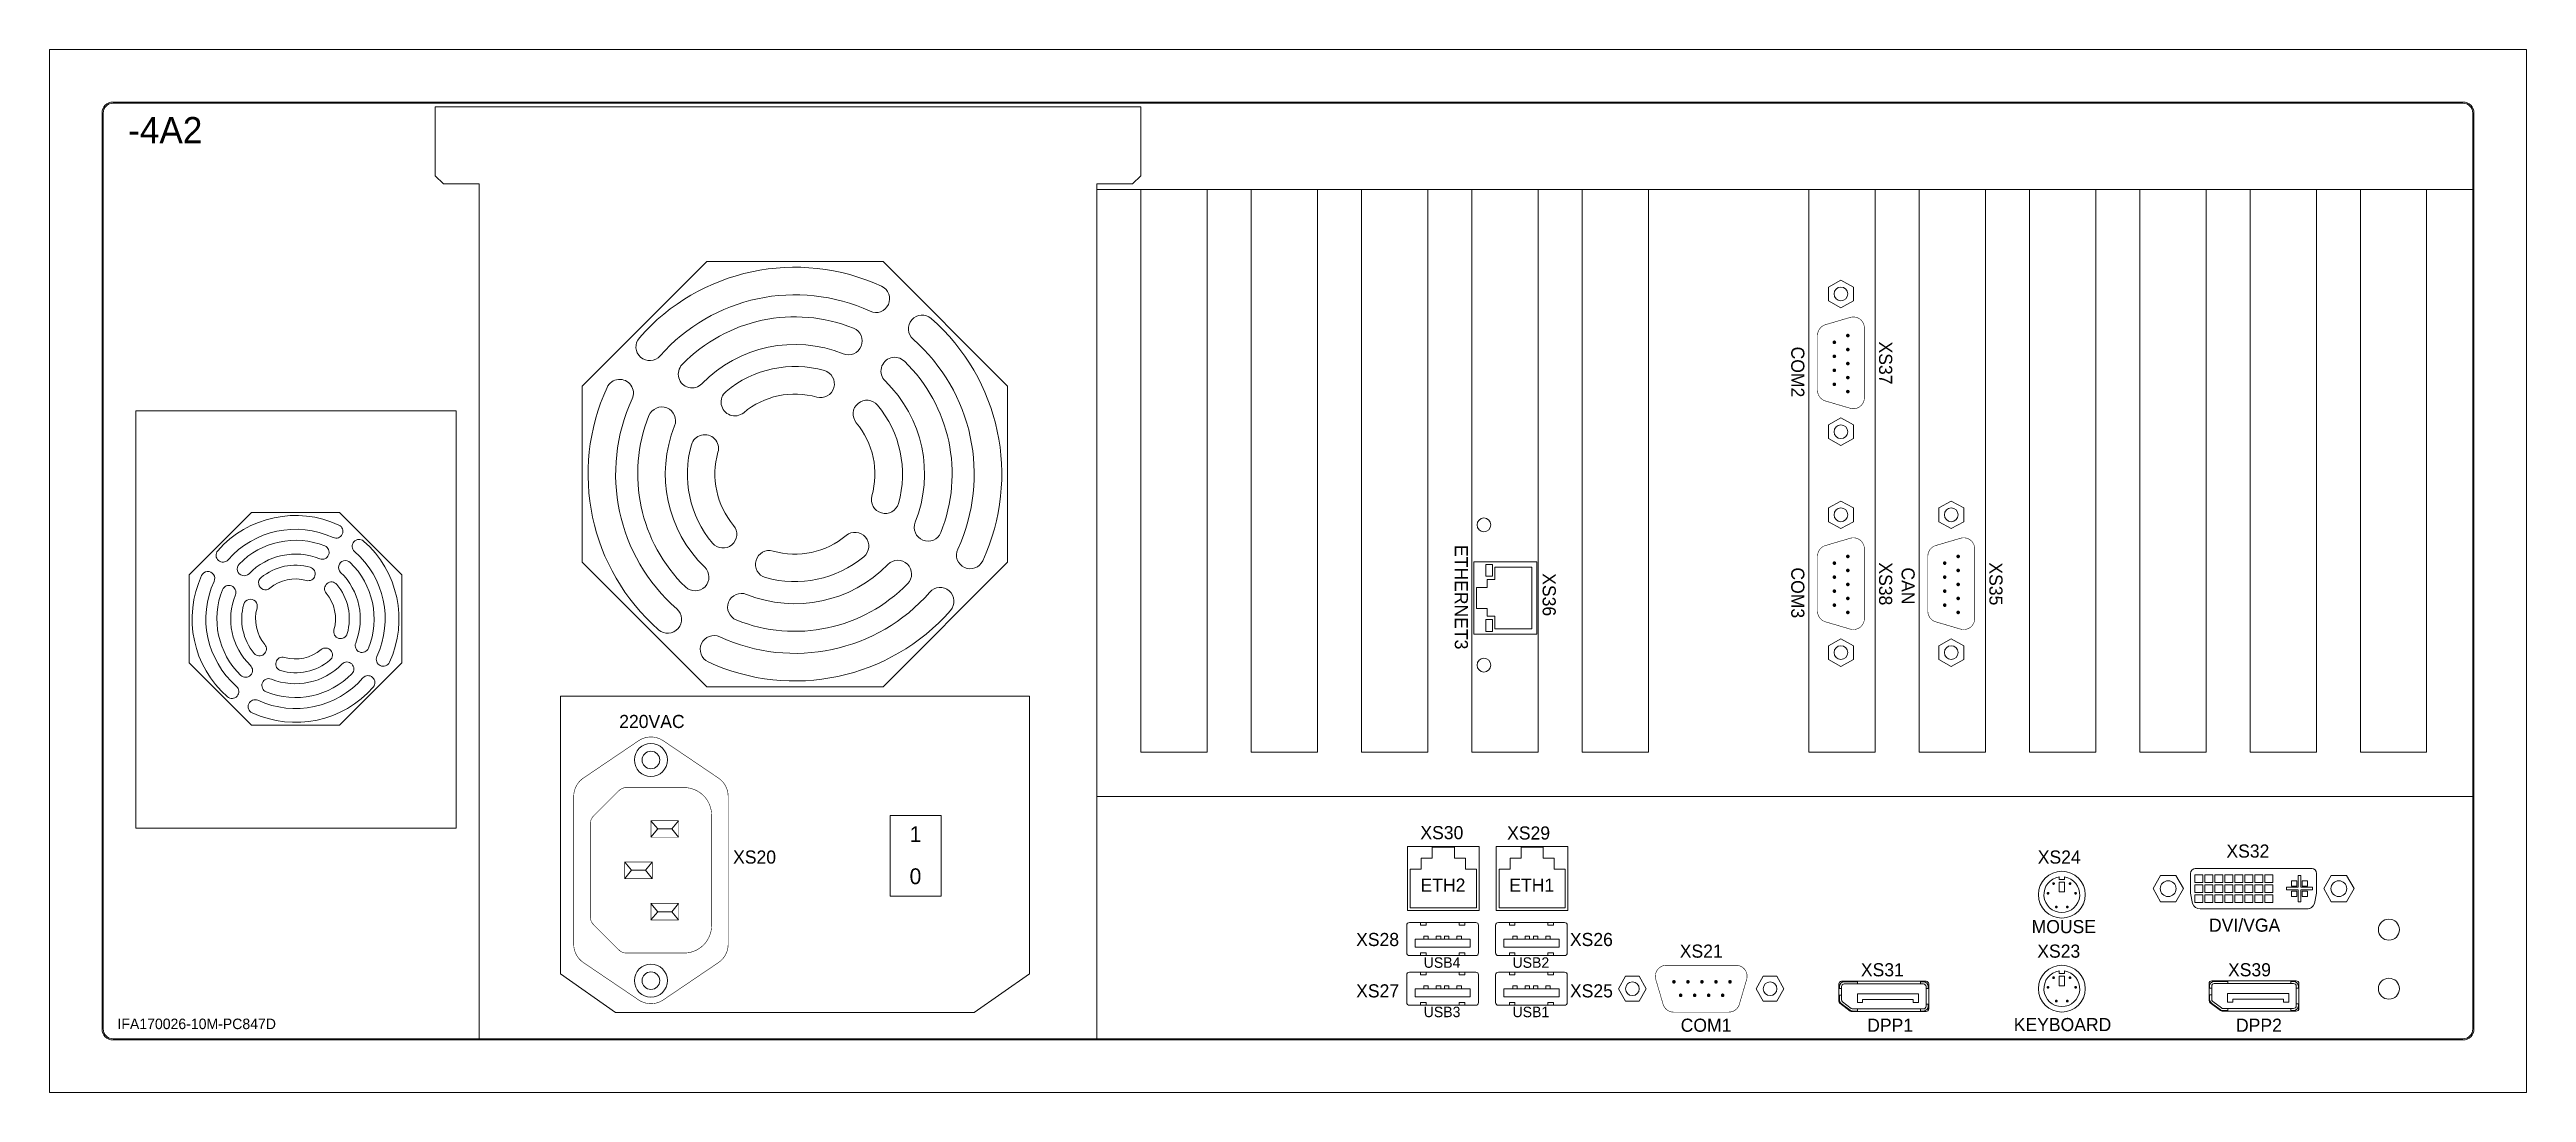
# Model space of a CAD drawing. Extents: x -2364 to 9601, y -871 to 1549.
# Drawn here: x 783.2 to 1254.9, y -659.5 to -460.9 of the extents above; entities that cross this region are included whole.
import ezdxf

# ---------------------------------------------------------------- set-up
doc = ezdxf.new("R2010")
doc.units = 0
doc.layers.get('0').update_dxf_attribs({"linetype": 'CONTINUOUS'})
doc.layers.add('NRS', color=1, linetype='CONTINUOUS')

msp = doc.modelspace()

# ---------------------------------------------------------------- texts
at = {"color": 7, "lineweight": 13}
for s, height, p in [('-4A2', 5, (798.22281, -478.75278)), ('1', 3, (947.01473, -611.77237)), ('0', 3, (947.01473, -619.79624)), ('IFA170026-10M-PC847D', 2, (796.18109, -647.40308))]:
    msp.add_text(s, height=height, dxfattribs=at).set_placement(p)
at = {"layer": 'NRS', "color": 7, "lineweight": 13}
for s, p in [('COM2', (1114.88622, -517.45876)), ('XS37', (1131.60711, -516.49784)), ('ETHERNET3', (1050.82912, -555.23392)), ('XS36', (1067.55001, -560.60303)), ('COM3', (1114.88622, -559.5028)), ('XS38', (1131.60711, -558.54188)), ('CAN', (1135.89239, -559.5028)), ('XS35', (1152.61328, -558.54188))]:
    msp.add_text(s, height=2.5, rotation=270, dxfattribs=at).set_placement(p)
for s, height, p in [('220VAC', 2.5, (891.72285, -590.0782)), ('XS30', 2.5, (1044.27371, -611.24381)), ('XS29', 2.5, (1060.78853, -611.30954)), ('XS32', 2.5, (1197.74877, -614.75274)), ('XS20', 2.5, (913.4062, -615.89412)), ('XS24', 2.5, (1161.8263, -615.89412)), ('ETH2', 2.5, (1044.29724, -621.23219)), ('ETH1', 2.5, (1061.20682, -621.23219)), ('MOUSE', 2.5, (1160.65828, -629.13303)), ('DVI/VGA', 2.5, (1194.43577, -628.85705)), ('XS28', 2.5, (1032.0346, -631.58706)), ('XS26', 2.5, (1072.7446, -631.58706)), ('XS21', 2.5, (1093.6591, -633.80446)), ('XS23', 2.5, (1161.73531, -633.80446)), ('USB4', 2, (1044.90735, -635.73135)), ('USB2', 2, (1061.81693, -635.73135)), ('XS31', 2.5, (1128.14648, -637.35389)), ('XS39', 2.5, (1198.0529, -637.35389)), ('XS27', 2.5, (1032.04426, -641.36711)), ('XS25', 2.5, (1072.75426, -641.36711)), ('USB3', 2, (1044.91122, -645.12638)), ('USB1', 2, (1061.8208, -645.12638)), ('COM1', 2.5, (1093.83224, -647.90876)), ('DPP1', 2.5, (1129.35051, -647.90876)), ('KEYBOARD', 2.5, (1157.25293, -647.78513)), ('DPP2', 2.5, (1199.57982, -647.90876))]:
    msp.add_text(s, height=height, dxfattribs=at).set_placement(p)

# ---------------------------------------------------------------- linework, layer by layer
at = {"color": 7, "lineweight": 13}
for p, q in [((1242.78082, -470.90658), (795.34936, -470.90658)), ((1242.78082, -471.11664), (795.34936, -471.11664)), ((793.24874, -473.00719), (793.24874, -647.35842)), ((793.24874, -473.00719), (793.24874, -474.1338)), ((793.4588, -473.00719), (793.4588, -647.35842)), ((856.65748, -484.92457), (856.65748, -471.82072)), ((856.65748, -471.82072), (991.04599, -471.82072)), ((991.04599, -484.92457), (991.04599, -471.82072)), ((1244.67137, -647.35842), (1244.67137, -473.00719)), ((1244.88143, -647.35842), (1244.88143, -473.00719)), ((858.23551, -486.45993), (856.65748, -484.92457)), ((989.46796, -486.45993), (991.04599, -484.92457)), ((865.0532, -486.45993), (858.23551, -486.45993)), ((865.0532, -486.45993), (865.0532, -649.24897)), ((982.65027, -487.55043), (982.65027, -486.45993)), ((982.65027, -486.45993), (989.46796, -486.45993)), ((982.65027, -487.55043), (1244.67137, -487.55043)), ((982.65027, -487.55043), (982.65027, -594.6819)), ((982.65027, -487.55043), (982.65027, -594.6819)), ((982.65027, -487.55043), (982.65027, -649.24897)), ((991.05274, -487.55043), (991.05274, -594.6819)), ((1003.65644, -487.55043), (1003.65644, -594.6819)), ((1003.65644, -487.55043), (1003.65644, -594.6819)), ((1012.05891, -487.55043), (1012.05891, -594.6819)), ((1024.66261, -487.55043), (1024.66261, -594.6819)), ((1024.66261, -487.55043), (1024.66261, -594.6819)), ((1033.06508, -487.55043), (1033.06508, -594.6819)), ((1033.06508, -487.55043), (1033.06508, -594.6819)), ((1033.06508, -487.55043), (1033.06508, -594.6819)), ((1033.06508, -487.55043), (1033.06508, -594.6819)), ((1045.66878, -487.55043), (1045.66878, -594.6819)), ((1045.66878, -487.55043), (1045.66878, -594.6819)), ((1045.66878, -487.55043), (1045.66878, -594.6819)), ((1045.66878, -487.55043), (1045.66878, -594.6819)), ((1045.66878, -487.55043), (1045.66878, -594.6819)), ((1045.66878, -487.55043), (1045.66878, -594.6819)), ((1045.66878, -487.55043), (1045.66878, -594.6819)), ((1045.66878, -487.55043), (1045.66878, -594.6819)), ((1054.07125, -487.55043), (1054.07125, -594.6819)), ((1054.07125, -487.55043), (1054.07125, -594.6819)), ((1220.62333, -487.55043), (1061.27664, -487.55043)), ((1066.67495, -487.55043), (1066.67495, -594.6819)), ((1066.67495, -487.55043), (1066.67495, -594.6819)), ((1066.67495, -487.55043), (1066.67495, -594.6819)), ((1066.67495, -487.55043), (1066.67495, -594.6819)), ((1075.07742, -487.55043), (1075.07742, -594.6819)), ((1075.07742, -487.55043), (1075.07742, -594.6819)), ((1075.07742, -487.55043), (1075.07742, -594.6819)), ((1087.68113, -487.55043), (1087.68113, -594.6819)), ((1087.68113, -487.55043), (1087.68113, -594.6819)), ((1087.68113, -487.55043), (1087.68113, -594.6819)), ((1087.68113, -487.55043), (1087.68113, -594.6819)), ((1087.68113, -487.55043), (1087.68113, -594.6819)), ((1087.68113, -487.55043), (1087.68113, -594.6819)), ((1118.24247, -487.55043), (1118.24247, -594.6819)), ((1118.24247, -487.55043), (1118.24247, -594.6819)), ((1118.24247, -487.55043), (1118.24247, -594.6819)), ((1130.84618, -487.55043), (1130.84618, -594.6819)), ((1130.84618, -487.55043), (1130.84618, -594.6819)), ((1130.84618, -487.55043), (1130.84618, -594.6819)), ((1130.84618, -487.55043), (1130.84618, -594.6819)), ((1130.84618, -487.55043), (1130.84618, -594.6819)), ((1130.84618, -487.55043), (1130.84618, -594.6819)), ((1139.24864, -487.55043), (1139.24864, -594.6819)), ((1139.24864, -487.55043), (1139.24864, -594.6819)), ((1139.24864, -487.55043), (1139.24864, -594.6819)), ((1151.85235, -487.55043), (1151.85235, -594.6819)), ((1151.85235, -487.55043), (1151.85235, -594.6819)), ((1151.85235, -487.55043), (1151.85235, -594.6819)), ((1151.85235, -487.55043), (1151.85235, -594.6819)), ((1151.85235, -487.55043), (1151.85235, -594.6819)), ((1151.85235, -487.55043), (1151.85235, -594.6819)), ((1160.25482, -487.55043), (1160.25482, -594.6819)), ((1172.85852, -487.55043), (1172.85852, -594.6819)), ((1172.85852, -487.55043), (1172.85852, -594.6819)), ((1181.26099, -487.55043), (1181.26099, -594.6819)), ((1193.86469, -487.55043), (1193.86469, -594.6819)), ((1193.86469, -487.55043), (1193.86469, -594.6819)), ((1202.26716, -487.55043), (1202.26716, -594.6819)), ((1214.87086, -487.55043), (1214.87086, -594.6819)), ((1223.27333, -487.55043), (1223.27333, -594.6819)), ((1235.87703, -487.55043), (1235.87703, -594.6819)), ((884.69147, -524.96233), (908.40854, -501.24525)), ((908.40854, -501.24525), (941.94955, -501.24525)), ((941.94955, -501.24525), (965.66663, -524.96233)), ((1121.99366, -506.12651), (1124.35425, -504.81507)), ((1121.99366, -508.74938), (1121.99366, -506.12651)), ((1124.35425, -510.06082), (1121.99366, -508.74938)), ((1124.35425, -504.81507), (1126.71484, -506.12651)), ((1126.71484, -508.74938), (1124.35425, -510.06082)), ((1126.71484, -506.12651), (1126.71484, -508.74938)), ((884.69147, -558.50334), (884.69147, -524.96233)), ((965.66663, -524.96233), (965.66663, -558.50334)), ((1121.99366, -532.35526), (1124.35425, -531.04382)), ((1121.99366, -534.97814), (1121.99366, -532.35526)), ((1124.35425, -531.04382), (1126.71484, -532.35526)), ((1126.71484, -532.35526), (1126.71484, -534.97814)), ((1124.35425, -536.28957), (1121.99366, -534.97814)), ((1126.71484, -534.97814), (1124.35425, -536.28957)), ((1121.99366, -548.17055), (1124.35425, -546.85911)), ((1124.35425, -546.85911), (1126.71484, -548.17055)), ((1142.99983, -548.17055), (1145.36042, -546.85911)), ((1145.36042, -546.85911), (1147.72101, -548.17055)), ((809.84, -560.92056), (821.69854, -549.06202)), ((821.69854, -549.06202), (838.46904, -549.06202)), ((838.46904, -549.06202), (850.32758, -560.92056)), ((1121.99366, -550.79342), (1121.99366, -548.17055)), ((1124.35425, -552.10486), (1121.99366, -550.79342)), ((1126.71484, -550.79342), (1124.35425, -552.10486)), ((1126.71484, -548.17055), (1126.71484, -550.79342)), ((1142.99983, -550.79342), (1142.99983, -548.17055)), ((1145.36042, -552.10486), (1142.99983, -550.79342)), ((1147.72101, -550.79342), (1145.36042, -552.10486)), ((1147.72101, -548.17055), (1147.72101, -550.79342)), ((809.84, -577.69106), (809.84, -560.92056)), ((850.32758, -560.92056), (850.32758, -577.69106)), ((908.40854, -582.22041), (884.69147, -558.50334)), ((965.66663, -558.50334), (941.94955, -582.22041)), ((1054.46436, -558.43527), (1054.46436, -572.18527)), ((1066.46436, -558.43527), (1054.46436, -558.43527)), ((1056.76151, -561.18527), (1056.76151, -558.93527)), ((1056.76151, -558.93527), (1058.01151, -558.93527)), ((1058.01151, -561.18527), (1056.76151, -561.18527)), ((1058.01151, -558.93527), (1058.01151, -561.18527)), ((1058.46436, -559.43527), (1058.46436, -561.81027)), ((1065.46436, -559.43527), (1058.46436, -559.43527)), ((1065.46436, -559.43527), (1065.46436, -571.18527)), ((1066.46436, -558.43527), (1066.46436, -572.18527)), ((1054.96436, -563.31027), (1054.96436, -567.31027)), ((1054.96436, -563.31027), (1056.96436, -563.31027)), ((1056.96436, -561.81027), (1058.46436, -561.81027)), ((1056.96436, -561.81027), (1056.96436, -563.31027)), ((1054.96436, -567.31027), (1056.96436, -567.31027)), ((1058.01151, -569.43527), (1056.76151, -569.43527)), ((1056.76151, -569.43527), (1056.76151, -571.68527)), ((1056.96436, -567.31027), (1056.96436, -568.81027)), ((1056.96436, -568.81027), (1058.46436, -568.81027)), ((1058.01151, -571.68527), (1058.01151, -569.43527)), ((1058.46436, -568.81027), (1058.46436, -571.18527)), ((1066.46436, -572.18527), (1054.46436, -572.18527)), ((1056.76151, -571.68527), (1058.01151, -571.68527)), ((1065.46436, -571.18527), (1058.46436, -571.18527)), ((1121.99366, -574.3993), (1124.35425, -573.08786)), ((1121.99366, -577.02218), (1121.99366, -574.3993)), ((1124.35425, -573.08786), (1126.71484, -574.3993)), ((1126.71484, -574.3993), (1126.71484, -577.02218)), ((1142.99983, -574.3993), (1145.36042, -573.08786)), ((1142.99983, -577.02218), (1142.99983, -574.3993)), ((1145.36042, -573.08786), (1147.72101, -574.3993)), ((1147.72101, -574.3993), (1147.72101, -577.02218)), ((821.69854, -589.5496), (809.84, -577.69106)), ((850.32758, -577.69106), (838.46904, -589.5496)), ((1124.35425, -578.33361), (1121.99366, -577.02218)), ((1126.71484, -577.02218), (1124.35425, -578.33361)), ((1145.36042, -578.33361), (1142.99983, -577.02218)), ((1147.72101, -577.02218), (1145.36042, -578.33361)), ((880.54093, -636.90208), (880.54093, -584.0118)), ((969.81716, -584.0118), (880.54093, -584.0118)), ((941.94955, -582.22041), (908.40854, -582.22041)), ((969.81716, -636.90208), (969.81716, -584.0118)), ((838.46904, -589.5496), (821.69854, -589.5496)), ((1003.65644, -594.6819), (991.05274, -594.6819)), ((1024.66261, -594.6819), (1012.05891, -594.6819)), ((1045.66878, -594.6819), (1033.06508, -594.6819)), ((1066.67495, -594.6819), (1054.07125, -594.6819)), ((1066.67495, -594.6819), (1054.07125, -594.6819)), ((1087.68113, -594.6819), (1075.07742, -594.6819)), ((1130.84618, -594.6819), (1118.24247, -594.6819)), ((1130.84618, -594.6819), (1118.24247, -594.6819)), ((1151.85235, -594.6819), (1139.24864, -594.6819)), ((1151.85235, -594.6819), (1139.24864, -594.6819)), ((1172.85852, -594.6819), (1160.25482, -594.6819)), ((1193.86469, -594.6819), (1181.26099, -594.6819)), ((1214.87086, -594.6819), (1202.26716, -594.6819)), ((1235.87703, -594.6819), (1223.27333, -594.6819)), ((1244.67137, -603.08437), (982.65027, -603.08437)), ((897.76055, -607.71632), (899.05727, -609.29178)), ((903.0121, -607.71632), (901.71538, -609.29178)), ((899.05727, -609.29178), (897.76055, -610.86725)), ((901.71538, -609.29178), (899.05727, -609.29178)), ((901.71538, -609.29178), (903.0121, -610.86725)), ((1041.8158, -612.6182), (1041.8158, -624.81397)), ((1041.8158, -612.6182), (1055.46981, -612.6182)), ((1046.54219, -612.73542), (1050.74342, -612.73542)), ((1046.54219, -614.83604), (1046.54219, -612.73542)), ((1050.74342, -612.73542), (1050.74342, -614.83604)), ((1055.46981, -624.81397), (1055.46981, -612.6182)), ((1058.72538, -612.6182), (1058.72538, -624.81397)), ((1058.72538, -612.6182), (1072.37939, -612.6182)), ((1063.45177, -614.83604), (1063.45177, -612.73542)), ((1063.45177, -612.73542), (1067.653, -612.73542)), ((1067.653, -612.73542), (1067.653, -614.83604)), ((1072.37939, -624.81397), (1072.37939, -612.6182)), ((892.77159, -615.59364), (894.0683, -617.1691)), ((894.0683, -617.1691), (892.77159, -618.74456)), ((896.72642, -617.1691), (894.0683, -617.1691)), ((898.02313, -615.59364), (896.72642, -617.1691)), ((896.72642, -617.1691), (898.02313, -618.74456)), ((1042.34096, -624.28881), (1042.34096, -616.93665)), ((1042.34096, -616.93665), (1044.44157, -616.93665)), ((1044.44157, -616.93665), (1044.44157, -614.83604)), ((1044.44157, -614.83604), (1046.54219, -614.83604)), ((1050.74342, -614.83604), (1052.84404, -614.83604)), ((1052.84404, -614.83604), (1052.84404, -616.93665)), ((1052.84404, -616.93665), (1054.94466, -616.93665)), ((1054.94466, -616.93665), (1054.94466, -624.28881)), ((1059.25054, -616.93665), (1061.35115, -616.93665)), ((1059.25054, -624.28881), (1059.25054, -616.93665)), ((1061.35115, -614.83604), (1063.45177, -614.83604)), ((1061.35115, -616.93665), (1061.35115, -614.83604)), ((1067.653, -614.83604), (1069.75362, -614.83604)), ((1069.75362, -614.83604), (1069.75362, -616.93665)), ((1069.75362, -616.93665), (1071.85424, -616.93665)), ((1071.85424, -616.93665), (1071.85424, -624.28881)), ((1190.9133, -621.51417), (1190.9133, -617.79417)), ((1191.9133, -616.79417), (1213.9133, -616.79417)), ((1214.9133, -621.51417), (1214.9133, -617.79417)), ((1165.88289, -618.38581), (1165.88289, -618.91038)), ((1165.88289, -618.91038), (1166.93204, -618.91038)), ((1165.88289, -621.27097), (1165.88289, -619.43496)), ((1165.88289, -619.43496), (1166.93204, -619.43496)), ((1166.93204, -621.27097), (1165.88289, -621.27097)), ((1166.93204, -618.91038), (1166.93204, -618.38581)), ((1166.93204, -619.43496), (1166.93204, -621.27097)), ((1185.21993, -618.15417), (1183.77655, -620.65417)), ((1183.77655, -620.65417), (1185.21993, -623.15417)), ((1188.10668, -618.15417), (1185.21993, -618.15417)), ((1189.55005, -620.65417), (1188.10668, -618.15417)), ((1188.10668, -623.15417), (1189.55005, -620.65417)), ((1190.9133, -621.51417), (1191.32142, -623.48851)), ((1191.7533, -619.49917), (1191.7533, -617.99917)), ((1191.7533, -617.99917), (1193.2533, -617.99917)), ((1191.7533, -619.49917), (1193.2533, -619.49917)), ((1191.7533, -621.40417), (1191.7533, -619.90417)), ((1191.7533, -619.90417), (1193.2533, -619.90417)), ((1191.7533, -621.40417), (1193.2533, -621.40417)), ((1191.7533, -621.80917), (1191.7533, -623.30917)), ((1191.7533, -621.80917), (1193.2533, -621.80917)), ((1193.2533, -619.49917), (1193.2533, -617.99917)), ((1193.2533, -621.40417), (1193.2533, -619.90417)), ((1193.2533, -621.80917), (1193.2533, -623.30917)), ((1193.6583, -619.49917), (1193.6583, -617.99917)), ((1193.6583, -617.99917), (1195.1583, -617.99917)), ((1193.6583, -619.49917), (1195.1583, -619.49917)), ((1193.6583, -619.90417), (1195.1583, -619.90417)), ((1193.6583, -621.40417), (1193.6583, -619.90417)), ((1193.6583, -621.40417), (1195.1583, -621.40417)), ((1193.6583, -621.80917), (1195.1583, -621.80917)), ((1193.6583, -621.80917), (1193.6583, -623.30917)), ((1195.1583, -619.49917), (1195.1583, -617.99917)), ((1195.1583, -621.40417), (1195.1583, -619.90417)), ((1195.1583, -621.80917), (1195.1583, -623.30917)), ((1195.5633, -619.49917), (1195.5633, -617.99917)), ((1195.5633, -617.99917), (1197.0633, -617.99917)), ((1195.5633, -619.49917), (1197.0633, -619.49917)), ((1195.5633, -619.90417), (1197.0633, -619.90417)), ((1195.5633, -621.40417), (1195.5633, -619.90417)), ((1195.5633, -621.40417), (1197.0633, -621.40417)), ((1195.5633, -621.80917), (1197.0633, -621.80917)), ((1195.5633, -621.80917), (1195.5633, -623.30917)), ((1197.0633, -619.49917), (1197.0633, -617.99917)), ((1197.0633, -621.40417), (1197.0633, -619.90417)), ((1197.0633, -621.80917), (1197.0633, -623.30917)), ((1197.4683, -619.49917), (1197.4683, -617.99917)), ((1197.4683, -617.99917), (1198.9683, -617.99917)), ((1197.4683, -619.49917), (1198.9683, -619.49917)), ((1197.4683, -619.90417), (1198.9683, -619.90417)), ((1197.4683, -621.40417), (1197.4683, -619.90417)), ((1197.4683, -621.40417), (1198.9683, -621.40417)), ((1197.4683, -621.80917), (1198.9683, -621.80917)), ((1197.4683, -621.80917), (1197.4683, -623.30917)), ((1198.9683, -619.49917), (1198.9683, -617.99917)), ((1198.9683, -621.40417), (1198.9683, -619.90417)), ((1198.9683, -621.80917), (1198.9683, -623.30917)), ((1199.3733, -619.49917), (1199.3733, -617.99917)), ((1199.3733, -617.99917), (1200.8733, -617.99917)), ((1199.3733, -619.49917), (1200.8733, -619.49917)), ((1199.3733, -619.90417), (1200.8733, -619.90417)), ((1199.3733, -621.40417), (1199.3733, -619.90417)), ((1199.3733, -621.40417), (1200.8733, -621.40417)), ((1199.3733, -621.80917), (1200.8733, -621.80917)), ((1199.3733, -621.80917), (1199.3733, -623.30917)), ((1200.8733, -619.49917), (1200.8733, -617.99917)), ((1200.8733, -621.40417), (1200.8733, -619.90417)), ((1200.8733, -621.80917), (1200.8733, -623.30917)), ((1201.2783, -619.49917), (1201.2783, -617.99917)), ((1201.2783, -617.99917), (1202.7783, -617.99917)), ((1201.2783, -619.49917), (1202.7783, -619.49917)), ((1201.2783, -619.90417), (1202.7783, -619.90417)), ((1201.2783, -621.40417), (1201.2783, -619.90417)), ((1201.2783, -621.40417), (1202.7783, -621.40417)), ((1201.2783, -621.80917), (1202.7783, -621.80917)), ((1201.2783, -621.80917), (1201.2783, -623.30917)), ((1202.7783, -619.49917), (1202.7783, -617.99917)), ((1202.7783, -621.40417), (1202.7783, -619.90417)), ((1202.7783, -621.80917), (1202.7783, -623.30917)), ((1203.1833, -619.49917), (1203.1833, -617.99917)), ((1203.1833, -617.99917), (1204.6833, -617.99917)), ((1203.1833, -619.49917), (1204.6833, -619.49917)), ((1203.1833, -619.90417), (1204.6833, -619.90417)), ((1203.1833, -621.40417), (1203.1833, -619.90417)), ((1203.1833, -621.40417), (1204.6833, -621.40417)), ((1203.1833, -621.80917), (1204.6833, -621.80917)), ((1203.1833, -621.80917), (1203.1833, -623.30917)), ((1204.6833, -619.49917), (1204.6833, -617.99917)), ((1204.6833, -621.40417), (1204.6833, -619.90417)), ((1204.6833, -621.80917), (1204.6833, -623.30917)), ((1205.0883, -619.49917), (1205.0883, -617.99917)), ((1205.0883, -617.99917), (1206.5883, -617.99917)), ((1205.0883, -619.49917), (1206.5883, -619.49917)), ((1205.0883, -619.90417), (1206.5883, -619.90417)), ((1205.0883, -621.40417), (1205.0883, -619.90417)), ((1205.0883, -621.40417), (1206.5883, -621.40417)), ((1205.0883, -621.80917), (1206.5883, -621.80917)), ((1205.0883, -621.80917), (1205.0883, -623.30917)), ((1206.5883, -619.49917), (1206.5883, -617.99917)), ((1206.5883, -621.40417), (1206.5883, -619.90417)), ((1206.5883, -621.80917), (1206.5883, -623.30917)), ((1209.1633, -620.40417), (1211.4133, -620.40417)), ((1209.1633, -620.90417), (1209.1633, -620.40417)), ((1209.1633, -620.90417), (1211.4133, -620.90417)), ((1210.1633, -620.15417), (1210.1633, -619.15417)), ((1210.1633, -619.15417), (1211.1633, -619.15417)), ((1210.1633, -620.15417), (1211.1633, -620.15417)), ((1210.1633, -621.15417), (1211.1633, -621.15417)), ((1210.1633, -621.15417), (1210.1633, -622.15417)), ((1210.1633, -622.15417), (1211.1633, -622.15417)), ((1211.1633, -620.15417), (1211.1633, -619.15417)), ((1211.1633, -621.15417), (1211.1633, -622.15417)), ((1211.4133, -620.40417), (1211.4133, -618.15417)), ((1211.4133, -618.15417), (1211.9133, -618.15417)), ((1211.4133, -623.15417), (1211.4133, -620.90417)), ((1211.9133, -620.40417), (1211.9133, -618.15417)), ((1211.9133, -620.40417), (1214.1633, -620.40417)), ((1211.9133, -620.90417), (1214.1633, -620.90417)), ((1211.9133, -623.15417), (1211.9133, -620.90417)), ((1212.1633, -620.15417), (1212.1633, -619.15417)), ((1212.1633, -619.15417), (1213.1633, -619.15417)), ((1212.1633, -620.15417), (1213.1633, -620.15417)), ((1212.1633, -621.15417), (1212.1633, -622.15417)), ((1212.1633, -621.15417), (1213.1633, -621.15417)), ((1212.1633, -622.15417), (1213.1633, -622.15417)), ((1213.1633, -620.15417), (1213.1633, -619.15417)), ((1213.1633, -621.15417), (1213.1633, -622.15417)), ((1214.1633, -620.90417), (1214.1633, -620.40417)), ((1214.9133, -621.51417), (1214.50519, -623.48851)), ((1216.27655, -620.65417), (1217.71993, -618.15417)), ((1217.71993, -623.15417), (1216.27655, -620.65417)), ((1217.71993, -618.15417), (1220.60668, -618.15417)), ((1220.60668, -618.15417), (1222.05005, -620.65417)), ((1222.05005, -620.65417), (1220.60668, -623.15417)), ((897.76055, -623.47095), (899.05727, -625.04641)), ((899.05727, -625.04641), (897.76055, -626.62188)), ((901.71538, -625.04641), (899.05727, -625.04641)), ((903.0121, -623.47095), (901.71538, -625.04641)), ((901.71538, -625.04641), (903.0121, -626.62188)), ((1041.8158, -624.81397), (1055.46981, -624.81397)), ((1042.20592, -627.10117), (1054.81063, -627.10117)), ((1054.94466, -624.28881), (1042.34096, -624.28881)), ((1044.3067, -627.62636), (1044.3067, -627.10117)), ((1045.3571, -627.62636), (1045.3571, -627.10117)), ((1051.65945, -627.10117), (1051.65945, -627.62636)), ((1052.70985, -627.10117), (1052.70985, -627.62636)), ((1058.72538, -624.81397), (1072.37939, -624.81397)), ((1059.1155, -627.10117), (1071.72021, -627.10117)), ((1071.85424, -624.28881), (1059.25054, -624.28881)), ((1061.21628, -627.62636), (1061.21628, -627.10117)), ((1062.26668, -627.62636), (1062.26668, -627.10117)), ((1068.56903, -627.10117), (1068.56903, -627.62636)), ((1069.61943, -627.10117), (1069.61943, -627.62636)), ((1185.21993, -623.15417), (1188.10668, -623.15417)), ((1191.7533, -623.30917), (1193.2533, -623.30917)), ((1192.74444, -624.51417), (1213.08216, -624.51417)), ((1193.6583, -623.30917), (1195.1583, -623.30917)), ((1195.5633, -623.30917), (1197.0633, -623.30917)), ((1197.4683, -623.30917), (1198.9683, -623.30917)), ((1199.3733, -623.30917), (1200.8733, -623.30917)), ((1201.2783, -623.30917), (1202.7783, -623.30917)), ((1203.1833, -623.30917), (1204.6833, -623.30917)), ((1205.0883, -623.30917), (1206.5883, -623.30917)), ((1211.4133, -623.15417), (1211.9133, -623.15417)), ((1220.60668, -623.15417), (1217.71993, -623.15417)), ((1041.68072, -632.87833), (1041.68072, -627.62636)), ((1053.76024, -630.25234), (1043.25631, -630.25234)), ((1043.25631, -630.25234), (1043.25631, -631.82793)), ((1043.25631, -631.82793), (1053.76024, -631.82793)), ((1044.3067, -627.62636), (1045.3571, -627.62636)), ((1045.77725, -629.72715), (1044.93694, -629.72715)), ((1044.93694, -629.72715), (1044.93694, -630.25234)), ((1045.77725, -629.72715), (1045.77725, -630.25234)), ((1048.14064, -629.72715), (1047.30032, -629.72715)), ((1047.30032, -629.72715), (1047.30032, -630.25234)), ((1048.14064, -629.72715), (1048.14064, -630.25234)), ((1048.87591, -630.25234), (1048.87591, -629.72715)), ((1049.71623, -629.72715), (1048.87591, -629.72715)), ((1049.71623, -630.25234), (1049.71623, -629.72715)), ((1051.2393, -630.25234), (1051.2393, -629.72715)), ((1052.07961, -629.72715), (1051.2393, -629.72715)), ((1051.65945, -627.62636), (1052.70985, -627.62636)), ((1052.07961, -630.25234), (1052.07961, -629.72715)), ((1053.76024, -631.82793), (1053.76024, -630.25234)), ((1055.33583, -627.62636), (1055.33583, -632.87833)), ((1058.5903, -632.87833), (1058.5903, -627.62636)), ((1060.16589, -630.25234), (1060.16589, -631.82793)), ((1070.66982, -630.25234), (1060.16589, -630.25234)), ((1060.16589, -631.82793), (1070.66982, -631.82793)), ((1061.21628, -627.62636), (1062.26668, -627.62636)), ((1062.68683, -629.72715), (1061.84652, -629.72715)), ((1061.84652, -629.72715), (1061.84652, -630.25234)), ((1062.68683, -629.72715), (1062.68683, -630.25234)), ((1065.05022, -629.72715), (1064.2099, -629.72715)), ((1064.2099, -629.72715), (1064.2099, -630.25234)), ((1065.05022, -629.72715), (1065.05022, -630.25234)), ((1065.78549, -630.25234), (1065.78549, -629.72715)), ((1066.62581, -629.72715), (1065.78549, -629.72715)), ((1066.62581, -630.25234), (1066.62581, -629.72715)), ((1068.14888, -630.25234), (1068.14888, -629.72715)), ((1068.98919, -629.72715), (1068.14888, -629.72715)), ((1068.56903, -627.62636), (1069.61943, -627.62636)), ((1068.98919, -630.25234), (1068.98919, -629.72715)), ((1070.66982, -631.82793), (1070.66982, -630.25234)), ((1072.24541, -627.62636), (1072.24541, -632.87833)), ((1054.81063, -633.40352), (1042.20592, -633.40352)), ((1042.20592, -636.5547), (1054.81063, -636.5547)), ((1044.3067, -633.40352), (1044.3067, -632.87833)), ((1045.3571, -632.87833), (1044.3067, -632.87833)), ((1044.3067, -637.0799), (1044.3067, -636.5547)), ((1045.3571, -633.40352), (1045.3571, -632.87833)), ((1045.3571, -637.0799), (1045.3571, -636.5547)), ((1052.70985, -632.87833), (1051.65945, -632.87833)), ((1051.65945, -632.87833), (1051.65945, -633.40352)), ((1051.65945, -636.5547), (1051.65945, -637.0799)), ((1052.70985, -632.87833), (1052.70985, -633.40352)), ((1052.70985, -636.5547), (1052.70985, -637.0799)), ((1071.72021, -633.40352), (1059.1155, -633.40352)), ((1059.1155, -636.5547), (1071.72021, -636.5547)), ((1061.21628, -633.40352), (1061.21628, -632.87833)), ((1062.26668, -632.87833), (1061.21628, -632.87833)), ((1061.21628, -637.0799), (1061.21628, -636.5547)), ((1062.26668, -633.40352), (1062.26668, -632.87833)), ((1062.26668, -637.0799), (1062.26668, -636.5547)), ((1068.56903, -632.87833), (1068.56903, -633.40352)), ((1069.61943, -632.87833), (1068.56903, -632.87833)), ((1068.56903, -636.5547), (1068.56903, -637.0799)), ((1069.61943, -632.87833), (1069.61943, -633.40352)), ((1069.61943, -636.5547), (1069.61943, -637.0799)), ((1165.88289, -636.29614), (1165.88289, -636.82072)), ((1166.93204, -636.82072), (1166.93204, -636.29614)), ((880.54093, -636.90208), (891.04402, -644.20749)), ((969.81716, -636.90208), (959.31407, -644.20749)), ((1041.68072, -642.33186), (1041.68072, -637.0799)), ((1053.76024, -639.70588), (1043.25631, -639.70588)), ((1043.25631, -639.70588), (1043.25631, -641.28147)), ((1043.25631, -641.28147), (1053.76024, -641.28147)), ((1044.3067, -637.0799), (1045.3571, -637.0799)), ((1045.77725, -639.18069), (1044.93694, -639.18069)), ((1044.93694, -639.18069), (1044.93694, -639.70588)), ((1045.77725, -639.18069), (1045.77725, -639.70588)), ((1048.14064, -639.18069), (1047.30032, -639.18069)), ((1047.30032, -639.18069), (1047.30032, -639.70588)), ((1048.14064, -639.18069), (1048.14064, -639.70588)), ((1048.87591, -639.70588), (1048.87591, -639.18069)), ((1049.71623, -639.18069), (1048.87591, -639.18069)), ((1049.71623, -639.70588), (1049.71623, -639.18069)), ((1051.2393, -639.70588), (1051.2393, -639.18069)), ((1052.07961, -639.18069), (1051.2393, -639.18069)), ((1051.65945, -637.0799), (1052.70985, -637.0799)), ((1052.07961, -639.70588), (1052.07961, -639.18069)), ((1053.76024, -641.28147), (1053.76024, -639.70588)), ((1055.33583, -637.0799), (1055.33583, -642.33186)), ((1058.5903, -642.33186), (1058.5903, -637.0799)), ((1070.66982, -639.70588), (1060.16589, -639.70588)), ((1060.16589, -639.70588), (1060.16589, -641.28147)), ((1060.16589, -641.28147), (1070.66982, -641.28147)), ((1061.21628, -637.0799), (1062.26668, -637.0799)), ((1062.68683, -639.18069), (1061.84652, -639.18069)), ((1061.84652, -639.18069), (1061.84652, -639.70588)), ((1062.68683, -639.18069), (1062.68683, -639.70588)), ((1064.2099, -639.18069), (1064.2099, -639.70588)), ((1065.05022, -639.18069), (1064.2099, -639.18069)), ((1065.05022, -639.18069), (1065.05022, -639.70588)), ((1065.78549, -639.70588), (1065.78549, -639.18069)), ((1066.62581, -639.18069), (1065.78549, -639.18069)), ((1066.62581, -639.70588), (1066.62581, -639.18069)), ((1068.14888, -639.70588), (1068.14888, -639.18069)), ((1068.98919, -639.18069), (1068.14888, -639.18069)), ((1068.56903, -637.0799), (1069.61943, -637.0799)), ((1068.98919, -639.70588), (1068.98919, -639.18069)), ((1070.66982, -641.28147), (1070.66982, -639.70588)), ((1072.24541, -637.0799), (1072.24541, -642.33186)), ((1082.00949, -639.70588), (1083.32092, -637.34529)), ((1083.32092, -642.06647), (1082.00949, -639.70588)), ((1083.32092, -637.34529), (1085.9438, -637.34529)), ((1085.9438, -637.34529), (1087.25524, -639.70588)), ((1087.25524, -639.70588), (1085.9438, -642.06647)), ((1108.23824, -639.70588), (1109.54968, -637.34529)), ((1109.54968, -642.06647), (1108.23824, -639.70588)), ((1109.54968, -637.34529), (1112.17255, -637.34529)), ((1112.17255, -637.34529), (1113.48399, -639.70588)), ((1113.48399, -639.70588), (1112.17255, -642.06647)), ((1165.88289, -636.82072), (1166.93204, -636.82072)), ((1165.88289, -637.34529), (1166.93204, -637.34529)), ((1165.88289, -639.18131), (1165.88289, -637.34529)), ((1166.93204, -639.18131), (1165.88289, -639.18131)), ((1166.93204, -637.34529), (1166.93204, -639.18131)), ((891.04402, -644.20749), (959.31407, -644.20749)), ((1054.81063, -642.85706), (1042.20592, -642.85706)), ((1044.3067, -642.85706), (1044.3067, -642.33186)), ((1045.3571, -642.33186), (1044.3067, -642.33186)), ((1045.3571, -642.85706), (1045.3571, -642.33186)), ((1052.70985, -642.33186), (1051.65945, -642.33186)), ((1051.65945, -642.33186), (1051.65945, -642.85706)), ((1052.70985, -642.33186), (1052.70985, -642.85706)), ((1071.72021, -642.85706), (1059.1155, -642.85706)), ((1061.21628, -642.85706), (1061.21628, -642.33186)), ((1062.26668, -642.33186), (1061.21628, -642.33186)), ((1062.26668, -642.85706), (1062.26668, -642.33186)), ((1069.61943, -642.33186), (1068.56903, -642.33186)), ((1068.56903, -642.33186), (1068.56903, -642.85706)), ((1069.61943, -642.33186), (1069.61943, -642.85706)), ((1085.9438, -642.06647), (1083.32092, -642.06647)), ((1112.17255, -642.06647), (1109.54968, -642.06647)), ((795.34936, -649.24897), (1242.78082, -649.24897)), ((795.34936, -649.45904), (1242.78082, -649.45904))]:
    msp.add_line(p, q, dxfattribs=at)
at = {"color": 7, "linetype": 'Continuous', "lineweight": 13}
for p, q in [((1123.95913, -638.79395), (1123.95913, -642.05611)), ((1123.95913, -638.79395), (1123.95913, -642.05611)), ((1124.05913, -639.67395), (1123.95913, -639.67395)), ((1124.05913, -639.67395), (1123.95913, -639.67395)), ((1123.95913, -640.95894), (1124.05913, -640.95894)), ((1123.95913, -640.95894), (1124.05913, -640.95894)), ((1124.05913, -639.29395), (1124.05913, -639.67395)), ((1124.05913, -639.29395), (1124.05913, -639.67395)), ((1124.45913, -639.67395), (1124.05913, -639.67395)), ((1124.45913, -639.67395), (1124.05913, -639.67395)), ((1124.05913, -640.95894), (1124.45913, -640.95894)), ((1124.05913, -640.95894), (1124.05913, -641.80395)), ((1124.05913, -640.95894), (1124.45913, -640.95894)), ((1124.05913, -640.95894), (1124.05913, -641.80395)), ((1140.55913, -638.29395), (1124.45913, -638.29395)), ((1140.55913, -638.29395), (1124.45913, -638.29395)), ((1124.45913, -639.29395), (1124.45913, -639.67395)), ((1124.45913, -639.29395), (1124.45913, -639.67395)), ((1124.45913, -640.95894), (1124.45913, -639.67395)), ((1124.45913, -640.95894), (1124.45913, -639.67395)), ((1124.45913, -640.95894), (1124.45913, -641.80395)), ((1124.45913, -640.95894), (1124.45913, -641.80395)), ((1127.50913, -638.39395), (1124.95913, -638.39395)), ((1127.50913, -638.39395), (1124.95913, -638.39395)), ((1127.50913, -638.79395), (1124.95913, -638.79395)), ((1127.50913, -638.79395), (1124.95913, -638.79395)), ((1127.48697, -640.67395), (1127.48697, -642.35395)), ((1139.11925, -640.67395), (1127.48697, -640.67395)), ((1127.48697, -640.67395), (1127.48697, -642.35395)), ((1139.11925, -640.67395), (1127.48697, -640.67395)), ((1127.50913, -638.29395), (1127.50913, -638.39395)), ((1127.50913, -638.29395), (1127.50913, -638.39395)), ((1127.50913, -638.39395), (1127.50913, -638.79395)), ((1127.50913, -638.39395), (1127.50913, -638.79395)), ((1127.50913, -638.79395), (1139.50913, -638.79395)), ((1127.50913, -638.79395), (1139.50913, -638.79395)), ((1139.11925, -642.35395), (1139.11925, -640.67395)), ((1139.11925, -642.35395), (1139.11925, -640.67395)), ((1139.50913, -638.29395), (1139.50913, -638.39395)), ((1139.50913, -638.29395), (1139.50913, -638.39395)), ((1140.05913, -638.39395), (1139.50913, -638.39395)), ((1139.50913, -638.39395), (1139.50913, -638.79395)), ((1140.05913, -638.39395), (1139.50913, -638.39395)), ((1139.50913, -638.39395), (1139.50913, -638.79395)), ((1140.05913, -638.79395), (1139.50913, -638.79395)), ((1140.05913, -638.79395), (1139.50913, -638.79395)), ((1140.55913, -639.67395), (1140.55913, -639.29395)), ((1140.55913, -639.67395), (1140.55913, -639.29395)), ((1140.55913, -642.67395), (1140.55913, -639.67395)), ((1140.55913, -639.67395), (1140.95913, -639.67395)), ((1140.55913, -642.67395), (1140.55913, -639.67395)), ((1140.55913, -639.67395), (1140.95913, -639.67395)), ((1140.95913, -639.67395), (1140.95913, -639.29395)), ((1140.95913, -639.67395), (1140.95913, -639.29395)), ((1140.95913, -639.67395), (1141.05913, -639.67395)), ((1140.95913, -639.67395), (1141.05913, -639.67395)), ((1141.05913, -643.55395), (1141.05913, -638.79395)), ((1141.05913, -643.55395), (1141.05913, -638.79395)), ((1194.44876, -638.71352), (1194.44876, -641.97568)), ((1194.44876, -638.71352), (1194.44876, -641.97568)), ((1194.54876, -639.59352), (1194.44876, -639.59352)), ((1194.54876, -639.59352), (1194.44876, -639.59352)), ((1194.44876, -640.87851), (1194.54876, -640.87851)), ((1194.44876, -640.87851), (1194.54876, -640.87851)), ((1194.54876, -639.21352), (1194.54876, -639.59352)), ((1194.54876, -639.21352), (1194.54876, -639.59352)), ((1194.94876, -639.59352), (1194.54876, -639.59352)), ((1194.94876, -639.59352), (1194.54876, -639.59352)), ((1194.54876, -640.87851), (1194.94876, -640.87851)), ((1194.54876, -640.87851), (1194.54876, -641.72352)), ((1194.54876, -640.87851), (1194.94876, -640.87851)), ((1194.54876, -640.87851), (1194.54876, -641.72352)), ((1211.04876, -638.21352), (1194.94876, -638.21352)), ((1211.04876, -638.21352), (1194.94876, -638.21352)), ((1194.94876, -639.21352), (1194.94876, -639.59352)), ((1194.94876, -639.21352), (1194.94876, -639.59352)), ((1194.94876, -640.87851), (1194.94876, -639.59352)), ((1194.94876, -640.87851), (1194.94876, -639.59352)), ((1194.94876, -640.87851), (1194.94876, -641.72352)), ((1194.94876, -640.87851), (1194.94876, -641.72352)), ((1197.99876, -638.31352), (1195.44876, -638.31352)), ((1197.99876, -638.31352), (1195.44876, -638.31352)), ((1197.99876, -638.71352), (1195.44876, -638.71352)), ((1197.99876, -638.71352), (1195.44876, -638.71352)), ((1197.9766, -640.59352), (1197.9766, -642.27352)), ((1209.60887, -640.59352), (1197.9766, -640.59352)), ((1197.9766, -640.59352), (1197.9766, -642.27352)), ((1209.60887, -640.59352), (1197.9766, -640.59352)), ((1197.99876, -638.21352), (1197.99876, -638.31352)), ((1197.99876, -638.21352), (1197.99876, -638.31352)), ((1197.99876, -638.31352), (1197.99876, -638.71352)), ((1197.99876, -638.31352), (1197.99876, -638.71352)), ((1197.99876, -638.71352), (1209.99876, -638.71352)), ((1197.99876, -638.71352), (1209.99876, -638.71352)), ((1209.60887, -642.27352), (1209.60887, -640.59352)), ((1209.60887, -642.27352), (1209.60887, -640.59352)), ((1209.99876, -638.21352), (1209.99876, -638.31352)), ((1209.99876, -638.21352), (1209.99876, -638.31352)), ((1210.54876, -638.31352), (1209.99876, -638.31352)), ((1209.99876, -638.31352), (1209.99876, -638.71352)), ((1210.54876, -638.31352), (1209.99876, -638.31352)), ((1209.99876, -638.31352), (1209.99876, -638.71352)), ((1210.54876, -638.71352), (1209.99876, -638.71352)), ((1210.54876, -638.71352), (1209.99876, -638.71352)), ((1211.04876, -639.59352), (1211.04876, -639.21352)), ((1211.04876, -639.59352), (1211.04876, -639.21352)), ((1211.04876, -642.59352), (1211.04876, -639.59352)), ((1211.04876, -639.59352), (1211.44876, -639.59352)), ((1211.04876, -642.59352), (1211.04876, -639.59352)), ((1211.04876, -639.59352), (1211.44876, -639.59352)), ((1211.44876, -639.59352), (1211.44876, -639.21352)), ((1211.44876, -639.59352), (1211.44876, -639.21352)), ((1211.44876, -639.59352), (1211.54876, -639.59352)), ((1211.44876, -639.59352), (1211.54876, -639.59352)), ((1211.54876, -643.47352), (1211.54876, -638.71352)), ((1211.54876, -643.47352), (1211.54876, -638.71352)), ((1124.05913, -642.35611), (1124.05913, -641.80395)), ((1124.05913, -642.35611), (1124.05913, -641.80395)), ((1124.15637, -642.45403), (1126.12496, -643.95187)), ((1124.15637, -642.45403), (1126.12496, -643.95187)), ((1124.41913, -642.52395), (1126.0858, -643.77395)), ((1124.41913, -642.52395), (1126.0858, -643.77395)), ((1124.65913, -642.20395), (1126.3258, -643.45395)), ((1124.65913, -642.20395), (1126.3258, -643.45395)), ((1126.42772, -644.05395), (1140.55913, -644.05395)), ((1126.42772, -644.05395), (1140.55913, -644.05395)), ((1126.6258, -643.55395), (1127.50913, -643.55395)), ((1126.6258, -643.55395), (1127.50913, -643.55395)), ((1126.6258, -643.95395), (1127.50913, -643.95395)), ((1126.6258, -643.95395), (1127.50913, -643.95395)), ((1127.48697, -642.35395), (1128.48697, -642.35395)), ((1127.48697, -642.35395), (1128.48697, -642.35395)), ((1127.50913, -643.95395), (1127.50913, -643.55395)), ((1127.50913, -643.55395), (1139.50913, -643.55395)), ((1127.50913, -643.95395), (1127.50913, -643.55395)), ((1127.50913, -643.55395), (1139.50913, -643.55395)), ((1127.50913, -644.05395), (1127.50913, -643.95395)), ((1127.50913, -644.05395), (1127.50913, -643.95395)), ((1128.48697, -642.35395), (1128.48697, -641.75395)), ((1128.48697, -641.75395), (1138.11925, -641.75395)), ((1128.48697, -642.35395), (1128.48697, -641.75395)), ((1128.48697, -641.75395), (1138.11925, -641.75395)), ((1138.11925, -641.75395), (1138.11925, -642.35395)), ((1138.11925, -641.75395), (1138.11925, -642.35395)), ((1138.11925, -642.35395), (1139.11925, -642.35395)), ((1138.11925, -642.35395), (1139.11925, -642.35395)), ((1139.50913, -643.95395), (1139.50913, -643.55395)), ((1139.50913, -643.55395), (1140.05913, -643.55395)), ((1139.50913, -643.95395), (1139.50913, -643.55395)), ((1139.50913, -643.55395), (1140.05913, -643.55395)), ((1139.50913, -644.05395), (1139.50913, -643.95395)), ((1139.50913, -643.95395), (1140.05913, -643.95395)), ((1139.50913, -644.05395), (1139.50913, -643.95395)), ((1139.50913, -643.95395), (1140.05913, -643.95395)), ((1140.55913, -643.05395), (1140.55913, -642.67395)), ((1140.55913, -642.67395), (1140.95913, -642.67395)), ((1140.55913, -643.05395), (1140.55913, -642.67395)), ((1140.55913, -642.67395), (1140.95913, -642.67395)), ((1140.95913, -642.67395), (1141.05913, -642.67395)), ((1140.95913, -643.05395), (1140.95913, -642.67395)), ((1140.95913, -642.67395), (1141.05913, -642.67395)), ((1140.95913, -643.05395), (1140.95913, -642.67395)), ((1140.95913, -643.05395), (1140.95913, -643.85395)), ((1140.95913, -643.05395), (1140.95913, -643.85395)), ((1194.54876, -642.27568), (1194.54876, -641.72352)), ((1194.54876, -642.27568), (1194.54876, -641.72352)), ((1194.646, -642.37359), (1196.61459, -643.87144)), ((1194.646, -642.37359), (1196.61459, -643.87144)), ((1194.90876, -642.44352), (1196.57542, -643.69352)), ((1194.90876, -642.44352), (1196.57542, -643.69352)), ((1195.14876, -642.12352), (1196.81542, -643.37352)), ((1195.14876, -642.12352), (1196.81542, -643.37352)), ((1196.91735, -643.97352), (1211.04876, -643.97352)), ((1196.91735, -643.97352), (1211.04876, -643.97352)), ((1197.11542, -643.47352), (1197.99876, -643.47352)), ((1197.11542, -643.47352), (1197.99876, -643.47352)), ((1197.11542, -643.87352), (1197.99876, -643.87352)), ((1197.11542, -643.87352), (1197.99876, -643.87352)), ((1197.9766, -642.27352), (1198.9766, -642.27352)), ((1197.9766, -642.27352), (1198.9766, -642.27352)), ((1197.99876, -643.87352), (1197.99876, -643.47352)), ((1197.99876, -643.47352), (1209.99876, -643.47352)), ((1197.99876, -643.87352), (1197.99876, -643.47352)), ((1197.99876, -643.47352), (1209.99876, -643.47352)), ((1197.99876, -643.97352), (1197.99876, -643.87352)), ((1197.99876, -643.97352), (1197.99876, -643.87352)), ((1198.9766, -642.27352), (1198.9766, -641.67352)), ((1198.9766, -641.67352), (1208.60887, -641.67352)), ((1198.9766, -642.27352), (1198.9766, -641.67352)), ((1198.9766, -641.67352), (1208.60887, -641.67352)), ((1208.60887, -641.67352), (1208.60887, -642.27352)), ((1208.60887, -641.67352), (1208.60887, -642.27352)), ((1208.60887, -642.27352), (1209.60887, -642.27352)), ((1208.60887, -642.27352), (1209.60887, -642.27352)), ((1209.99876, -643.87352), (1209.99876, -643.47352)), ((1209.99876, -643.47352), (1210.54876, -643.47352)), ((1209.99876, -643.87352), (1209.99876, -643.47352)), ((1209.99876, -643.47352), (1210.54876, -643.47352)), ((1209.99876, -643.97352), (1209.99876, -643.87352)), ((1209.99876, -643.87352), (1210.54876, -643.87352)), ((1209.99876, -643.97352), (1209.99876, -643.87352)), ((1209.99876, -643.87352), (1210.54876, -643.87352)), ((1211.04876, -642.97352), (1211.04876, -642.59352)), ((1211.04876, -642.59352), (1211.44876, -642.59352)), ((1211.04876, -642.97352), (1211.04876, -642.59352)), ((1211.04876, -642.59352), (1211.44876, -642.59352)), ((1211.44876, -642.59352), (1211.54876, -642.59352)), ((1211.44876, -642.97352), (1211.44876, -642.59352)), ((1211.44876, -642.59352), (1211.54876, -642.59352)), ((1211.44876, -642.97352), (1211.44876, -642.59352)), ((1211.44876, -642.97352), (1211.44876, -643.77352)), ((1211.44876, -642.97352), (1211.44876, -643.77352))]:
    msp.add_line(p, q, dxfattribs=at)
at = {"color": 7, "lineweight": 13}
for points in [[(783.24874, -460.90658), (1254.88143, -460.90658), (1254.88143, -659.45904), (783.24874, -659.45904)], [(799.69799, -529.66669), (860.68486, -529.66669), (860.68486, -609.1425), (799.69799, -609.1425)], [(943.31553, -606.70467), (953.03916, -606.70467), (953.03916, -622.11893), (943.31553, -622.11893)]]:
    msp.add_lwpolyline(points, close=True, dxfattribs=at)
for points, const_width in [([(1128.81314, -513.91429), (1128.81314, -527.19035, -0.500705616), (1126.12277, -529.20339), (1121.40159, -527.81481, -0.332706414), (1119.89536, -525.80177), (1119.89536, -515.30287, -0.332706414), (1121.40159, -513.28984), (1126.12277, -511.90126, -0.500705616)], 0.10492), ([(1122.92956, -516.63855, 1), (1123.27193, -516.63855, 1)], 0.34237), ([(1125.49334, -515.36039, 1), (1125.83571, -515.36039, 1)], 0.34237), ([(1125.49334, -518.02818, 1), (1125.83571, -518.02818, 1)], 0.34237), ([(1122.92956, -519.30634, 1), (1123.27193, -519.30634, 1)], 0.34237), ([(1122.92956, -521.97412, 1), (1123.27193, -521.97412, 1)], 0.34237), ([(1125.49334, -520.69596, 1), (1125.83571, -520.69596, 1)], 0.34237), ([(1125.49334, -523.36375, 1), (1125.83571, -523.36375, 1)], 0.34237), ([(1122.92956, -524.64191, 1), (1123.27193, -524.64191, 1)], 0.34237), ([(1125.49334, -526.03153, 1), (1125.83571, -526.03153, 1)], 0.34237), ([(1128.81314, -555.95833), (1128.81314, -569.23439, -0.500705616), (1126.12277, -571.24743), (1121.40159, -569.85885, -0.332706414), (1119.89536, -567.84581), (1119.89536, -557.34692, -0.332706414), (1121.40159, -555.33388), (1126.12277, -553.9453, -0.500705616)], 0.10492), ([(1149.81931, -555.95833), (1149.81931, -569.23439, -0.500705616), (1147.12894, -571.24743), (1142.40776, -569.85885, -0.332706414), (1140.90153, -567.84581), (1140.90153, -557.34692, -0.332706414), (1142.40776, -555.33388), (1147.12894, -553.9453, -0.500705616)], 0.10492), ([(1122.92956, -558.6826, 1), (1123.27193, -558.6826, 1)], 0.34237), ([(1122.92956, -561.35038, 1), (1123.27193, -561.35038, 1)], 0.34237), ([(1125.49334, -557.40444, 1), (1125.83571, -557.40444, 1)], 0.34237), ([(1125.49334, -560.07222, 1), (1125.83571, -560.07222, 1)], 0.34237), ([(1143.93573, -558.6826, 1), (1144.2781, -558.6826, 1)], 0.34237), ([(1143.93573, -561.35038, 1), (1144.2781, -561.35038, 1)], 0.34237), ([(1146.49951, -557.40444, 1), (1146.84188, -557.40444, 1)], 0.34237), ([(1146.49951, -560.07222, 1), (1146.84188, -560.07222, 1)], 0.34237), ([(1122.92956, -564.01816, 1), (1123.27193, -564.01816, 1)], 0.34237), ([(1125.49334, -562.74, 1), (1125.83571, -562.74, 1)], 0.34237), ([(1125.49334, -565.40779, 1), (1125.83571, -565.40779, 1)], 0.34237), ([(1143.93573, -564.01816, 1), (1144.2781, -564.01816, 1)], 0.34237), ([(1146.49951, -562.74, 1), (1146.84188, -562.74, 1)], 0.34237), ([(1146.49951, -565.40779, 1), (1146.84188, -565.40779, 1)], 0.34237), ([(1122.92956, -566.68595, 1), (1123.27193, -566.68595, 1)], 0.34237), ([(1125.49334, -568.07557, 1), (1125.83571, -568.07557, 1)], 0.34237), ([(1143.93573, -566.68595, 1), (1144.2781, -566.68595, 1)], 0.34237), ([(1146.49951, -568.07557, 1), (1146.84188, -568.07557, 1)], 0.34237), ([(912.46487, -603.08495), (912.46487, -631.25325, -0.248970266), (910.61763, -634.73306), (900.11454, -641.83809, -0.306467457), (895.40656, -641.83809), (884.90348, -634.73306, -0.248970266), (883.05623, -631.25325), (883.05623, -603.08495, -0.248970266), (884.90348, -599.60514), (895.40656, -592.50011, -0.306467457), (900.11454, -592.50011), (910.61763, -599.60514, -0.248970266)], 0.10503), ([(909.31395, -606.66601), (909.31395, -627.67218, -0.414213562), (904.06241, -632.92373), (893.12427, -632.92373, -0.198912367), (891.63891, -632.30847), (886.82242, -627.49198, -0.198912367), (886.20716, -626.00662), (886.20716, -608.33158, -0.198912367), (886.82242, -606.84622), (891.63891, -602.02973, -0.198912367), (893.12427, -601.41447), (904.06241, -601.41447, -0.414213562)], 0.10503), ([(1163.65345, -621.53326, 1), (1163.91573, -621.53326, 1)], 0.26229), ([(1164.7026, -619.69724, 1), (1164.96488, -619.69724, 1)], 0.26229), ([(1167.85005, -619.69724, 1), (1168.11233, -619.69724, 1)], 0.26229), ([(1168.8992, -621.53326, 1), (1169.16148, -621.53326, 1)], 0.26229), ([(1165.22717, -624.15613, 1), (1165.48946, -624.15613, 1)], 0.26229), ([(1167.32547, -624.15613, 1), (1167.58776, -624.15613, 1)], 0.26229), ([(1091.10871, -635.24699), (1104.38477, -635.24699, -0.500705616), (1106.3978, -637.93736), (1105.00922, -642.65854, -0.332706414), (1102.99619, -644.16477), (1092.49729, -644.16477, -0.332706414), (1090.48425, -642.65854), (1089.09567, -637.93736, -0.500705616)], 0.10492), ([(1092.55481, -638.56679, 1), (1092.55481, -638.22442, 1)], 0.34237), ([(1093.83297, -641.13057, 1), (1093.83297, -640.7882, 1)], 0.34237), ([(1095.2226, -638.56679, 1), (1095.2226, -638.22442, 1)], 0.34237), ([(1096.50076, -641.13057, 1), (1096.50076, -640.7882, 1)], 0.34237), ([(1097.89038, -638.56679, 1), (1097.89038, -638.22442, 1)], 0.34237), ([(1099.16854, -641.13057, 1), (1099.16854, -640.7882, 1)], 0.34237), ([(1100.55816, -638.56679, 1), (1100.55816, -638.22442, 1)], 0.34237), ([(1101.83632, -641.13057, 1), (1101.83632, -640.7882, 1)], 0.34237), ([(1103.22595, -638.56679, 1), (1103.22595, -638.22442, 1)], 0.34237), ([(1163.65345, -639.44359, 1), (1163.91573, -639.44359, 1)], 0.26229), ([(1164.7026, -637.60758, 1), (1164.96488, -637.60758, 1)], 0.26229), ([(1167.85005, -637.60758, 1), (1168.11233, -637.60758, 1)], 0.26229), ([(1168.8992, -639.44359, 1), (1169.16148, -639.44359, 1)], 0.26229), ([(1165.22717, -642.06647, 1), (1165.48946, -642.06647, 1)], 0.26229), ([(1167.32547, -642.06647, 1), (1167.58776, -642.06647, 1)], 0.26229)]:
    msp.add_lwpolyline(points, format="xyb", close=True, dxfattribs=dict(at, const_width=const_width))
at = {"color": 7, "lineweight": 13, "const_width": 0.10503}
for points in [[(903.0121, -607.71632), (903.0121, -610.86725), (897.76055, -610.86725), (897.76055, -607.71632)], [(898.02313, -615.59364), (898.02313, -618.74456), (892.77159, -618.74456), (892.77159, -615.59364)], [(903.0121, -623.47095), (903.0121, -626.62188), (897.76055, -626.62188), (897.76055, -623.47095)]]:
    msp.add_lwpolyline(points, close=True, dxfattribs=at)
at = {"color": 7, "lineweight": 13, "const_width": 0.1}
msp.add_lwpolyline([(1191.9133, -616.79417), (1213.9133, -616.79417, -0.414213562), (1214.9133, -617.79417), (1214.9133, -621.51417), (1214.50519, -623.48851, -0.389264752), (1213.08216, -624.51417), (1192.74444, -624.51417, -0.322822806), (1191.32142, -623.48851), (1190.9133, -621.51417), (1190.9133, -617.79417, -0.414213562), (1191.9133, -616.79417, -1)], format="xyb", dxfattribs=at)
at = {"color": 7, "lineweight": 13}
for centre, radius in [((1124.35425, -507.43794), 1.31144), ((1124.35425, -533.6667), 1.31144), ((1056.38093, -551.40161), 1.31144), ((1124.35425, -549.48199), 1.31144), ((1145.36042, -549.48199), 1.31144), ((1124.35425, -575.71074), 1.31144), ((1145.36042, -575.71074), 1.31144), ((1056.38093, -578.10338), 1.31144), ((897.76055, -596.16293), 3.15093), ((897.76055, -596.16293), 1.68001), ((1166.40746, -621.79554), 4.45889), ((1186.6633, -620.65417), 1.5), ((1219.1633, -620.65417), 1.5), ((1228.68981, -628.46665), 2), ((897.76055, -638.17527), 3.15093), ((897.76055, -638.17527), 1.68049), ((1166.40746, -639.70588), 4.45889), ((1084.63236, -639.70588), 1.31144), ((1110.86112, -639.70588), 1.31144), ((1228.68981, -639.70588), 2)]:
    msp.add_circle(centre, radius, dxfattribs=at)
for centre, radius, start, end in [((795.34936, -473.00719), 2.10062, 90, 180), ((795.34936, -473.00719), 1.89056, 90, 180), ((1242.78082, -473.00719), 2.10062, 0, 90), ((1242.78082, -473.00719), 1.89056, 0, 90), ((925.17905, -541.73283), 39.38657, 65.2176612, 138.7803414), ((925.17905, -541.73283), 34.13503, 65.2176612, 138.7803414), ((940.58815, -508.35745), 2.62577, 245.2176612, 65.2176612), ((925.17905, -541.73283), 29.93379, 68.107385, 135.8262546), ((935.36134, -516.39415), 2.62577, 248.107385, 68.107385), ((949.40051, -514.08003), 2.62577, 48.7844407, 228.7844407), ((925.17905, -541.73283), 39.38657, 335.2217606, 48.7844407), ((897.52798, -517.50939), 2.62577, 138.7803414, 318.7803414), ((925.17905, -541.73283), 24.68225, 68.107385, 135.8262546), ((925.17905, -541.73283), 34.13503, 335.2217606, 48.7844407), ((905.59291, -522.7036), 2.62577, 135.8262546, 315.8262546), ((925.17905, -541.73283), 20.48102, 74.1165867, 129.8437572), ((930.06568, -524.55929), 2.62577, 254.1165867, 74.1165867), ((944.18486, -522.12397), 2.62577, 45.894717, 225.894717), ((925.17905, -541.73283), 29.93379, 338.1758474, 45.894717), ((925.17905, -541.73283), 39.38657, 155.2217606, 228.7844407), ((891.80256, -526.32611), 2.62577, 335.2217606, 155.2217606), ((925.17905, -541.73283), 34.13503, 155.2217606, 228.7844407), ((913.73926, -528.02367), 2.62577, 129.8437572, 309.8437572), ((925.17905, -541.73283), 15.22947, 74.1165867, 129.8437572), ((938.87986, -530.28305), 2.62577, 39.8855153, 219.8855153), ((925.17905, -541.73283), 24.68225, 338.1758474, 45.894717), ((925.17905, -541.73283), 29.93379, 158.1758474, 225.894717), ((899.82821, -531.58082), 2.62577, 338.1758474, 158.1758474), ((925.17905, -541.73283), 24.68225, 158.1758474, 225.894717), ((925.17905, -541.73283), 15.22947, 344.1583447, 39.8855153), ((925.17905, -541.73283), 20.48102, 344.1583447, 39.8855153), ((925.17905, -541.73283), 20.48102, 164.1583447, 219.8855153), ((908.00195, -536.85871), 2.62577, 344.1583447, 164.1583447), ((925.17905, -541.73283), 15.22947, 164.1583447, 219.8855153), ((942.35615, -546.60695), 2.62577, 164.1583447, 344.1583447), ((830.08379, -569.30581), 19.69329, 65.2176612, 138.7803414), ((837.78834, -552.61812), 1.31289, 245.2176612, 65.2176612), ((911.47823, -553.18261), 2.62577, 219.8855153, 39.8855153), ((950.52988, -551.88484), 2.62577, 158.1758474, 338.1758474), ((816.25826, -557.19409), 1.31289, 138.7803414, 318.7803414), ((830.08379, -569.30581), 17.06751, 65.2176612, 138.7803414), ((830.08379, -569.30581), 14.9669, 68.107385, 135.8262546), ((835.17493, -556.63647), 1.31289, 248.107385, 68.107385), ((842.19452, -555.47941), 1.31289, 48.7844407, 228.7844407), ((830.08379, -569.30581), 17.06751, 335.2217606, 48.7844407), ((830.08379, -569.30581), 19.69329, 335.2217606, 48.7844407), ((920.29241, -558.90638), 2.62577, 74.1165867, 254.1165867), ((925.17905, -541.73283), 15.22947, 254.1165867, 309.8437572), ((936.61884, -555.44199), 2.62577, 309.8437572, 129.8437572), ((958.55553, -557.13955), 2.62577, 155.2217606, 335.2217606), ((830.08379, -569.30581), 19.69329, 155.2217606, 228.7844407), ((813.39555, -561.60245), 1.31289, 335.2217606, 155.2217606), ((820.29072, -559.7912), 1.31289, 135.8262546, 315.8262546), ((830.08379, -569.30581), 12.34113, 68.107385, 135.8262546), ((830.08379, -569.30581), 10.24051, 74.1165867, 129.8437572), ((832.52711, -560.71904), 1.31289, 254.1165867, 74.1165867), ((839.58669, -559.50138), 1.31289, 45.894717, 225.894717), ((830.08379, -569.30581), 12.34113, 338.1758474, 45.894717), ((830.08379, -569.30581), 14.9669, 338.1758474, 45.894717), ((906.17323, -561.34169), 2.62577, 225.894717, 45.894717), ((925.17905, -541.73283), 24.68225, 248.107385, 315.8262546), ((925.17905, -541.73283), 20.48102, 254.1165867, 309.8437572), ((944.76518, -560.76206), 2.62577, 315.8262546, 135.8262546), ((830.08379, -569.30581), 17.06751, 155.2217606, 228.7844407), ((830.08379, -569.30581), 14.9669, 158.1758474, 225.894717), ((817.40837, -564.2298), 1.31289, 338.1758474, 158.1758474), ((830.08379, -569.30581), 12.34113, 158.1758474, 225.894717), ((821.49524, -566.86875), 1.31289, 344.1583447, 164.1583447), ((824.36389, -562.45123), 1.31289, 129.8437572, 309.8437572), ((830.08379, -569.30581), 7.61474, 74.1165867, 129.8437572), ((836.9342, -563.58092), 1.31289, 39.8855153, 219.8855153), ((830.08379, -569.30581), 7.61474, 344.1583447, 39.8855153), ((830.08379, -569.30581), 10.24051, 344.1583447, 39.8855153), ((925.17905, -541.73283), 34.13503, 245.2176612, 318.7803414), ((914.99675, -567.07152), 2.62577, 68.107385, 248.107385), ((925.17905, -541.73283), 29.93379, 248.107385, 315.8262546), ((952.83011, -565.95627), 2.62577, 318.7803414, 138.7803414), ((830.08379, -569.30581), 10.24051, 164.1583447, 219.8855153), ((830.08379, -569.30581), 7.61474, 164.1583447, 219.8855153), ((900.95758, -569.38563), 2.62577, 228.7844407, 48.7844407), ((925.17905, -541.73283), 39.38657, 245.2176612, 318.7803414), ((823.23338, -575.0307), 1.31289, 219.8855153, 39.8855153), ((830.08379, -569.30581), 7.61474, 254.1165867, 309.8437572), ((835.80368, -576.16039), 1.31289, 309.8437572, 129.8437572), ((838.67234, -571.74287), 1.31289, 164.1583447, 344.1583447), ((842.75921, -574.38181), 1.31289, 158.1758474, 338.1758474), ((909.76994, -575.10821), 2.62577, 65.2176612, 245.2176612), ((820.58088, -579.11024), 1.31289, 225.894717, 45.894717), ((830.08379, -569.30581), 14.9669, 248.107385, 315.8262546), ((830.08379, -569.30581), 12.34113, 248.107385, 315.8262546), ((827.64047, -577.89258), 1.31289, 74.1165867, 254.1165867), ((830.08379, -569.30581), 10.24051, 254.1165867, 309.8437572), ((839.87685, -578.82042), 1.31289, 315.8262546, 135.8262546), ((843.90932, -581.41753), 1.31289, 318.7803414, 138.7803414), ((846.77203, -577.00917), 1.31289, 155.2217606, 335.2217606), ((817.97306, -583.13221), 1.31289, 228.7844407, 48.7844407), ((822.37923, -585.9935), 1.31289, 65.2176612, 245.2176612), ((830.08379, -569.30581), 19.69329, 245.2176612, 318.7803414), ((830.08379, -569.30581), 17.06751, 245.2176612, 318.7803414), ((824.99264, -581.97515), 1.31289, 68.107385, 248.107385), ((1191.9133, -617.79417), 1, 90, 180), ((1213.9133, -617.79417), 1, 0, 90), ((1166.40746, -621.79554), 3.40974, 98.7461623, 81.2538377), ((1042.20592, -627.62636), 0.5252, 90, 180), ((1054.81063, -627.62636), 0.5252, 0, 90), ((1059.1155, -627.62636), 0.5252, 90, 180), ((1071.72021, -627.62636), 0.5252, 0, 90), ((1192.74444, -623.01417), 1.5, 198.4349488, 270), ((1213.08216, -623.01417), 1.5, 270, 341.5650512), ((1042.20592, -632.87833), 0.5252, 180, 270), ((1042.20592, -637.0799), 0.5252, 90, 180), ((1054.81063, -632.87833), 0.5252, 270, 0), ((1054.81063, -637.0799), 0.5252, 0, 90), ((1059.1155, -632.87833), 0.5252, 180, 270), ((1059.1155, -637.0799), 0.5252, 90, 180), ((1071.72021, -632.87833), 0.5252, 270, 0), ((1071.72021, -637.0799), 0.5252, 0, 90), ((1166.40746, -639.70588), 3.40974, 98.7461623, 81.2538377), ((1042.20592, -642.33186), 0.5252, 180, 270), ((1054.81063, -642.33186), 0.5252, 270, 0), ((1059.1155, -642.33186), 0.5252, 180, 270), ((1071.72021, -642.33186), 0.5252, 270, 0), ((795.34936, -647.35842), 2.10062, 180, 270), ((795.34936, -647.35842), 1.89056, 180, 270), ((1242.78082, -647.35842), 2.10062, 270, 0), ((1242.78082, -647.35842), 1.89056, 270, 0)]:
    msp.add_arc(centre, radius, start, end, dxfattribs=at)
at = {"color": 7, "linetype": 'Continuous', "lineweight": 13}
for centre, radius, start, end in [((1124.45913, -638.79395), 0.5, 90, 180), ((1124.45913, -638.79395), 0.5, 90, 180), ((1124.95913, -639.29395), 0.9, 90, 180), ((1124.95913, -639.29395), 0.9, 90, 180), ((1124.95913, -639.29395), 0.5, 90, 180), ((1124.95913, -639.29395), 0.5, 90, 180), ((1140.05913, -639.29395), 0.9, 0, 90), ((1140.05913, -639.29395), 0.9, 0, 90), ((1140.05913, -639.29395), 0.5, 0, 90), ((1140.05913, -639.29395), 0.5, 0, 90), ((1140.55913, -638.79395), 0.5, 0, 90), ((1140.55913, -638.79395), 0.5, 0, 90), ((1194.94876, -638.71352), 0.5, 90, 180), ((1194.94876, -638.71352), 0.5, 90, 180), ((1195.44876, -639.21352), 0.9, 90, 180), ((1195.44876, -639.21352), 0.9, 90, 180), ((1195.44876, -639.21352), 0.5, 90, 180), ((1195.44876, -639.21352), 0.5, 90, 180), ((1210.54876, -639.21352), 0.9, 0, 90), ((1210.54876, -639.21352), 0.9, 0, 90), ((1210.54876, -639.21352), 0.5, 0, 90), ((1210.54876, -639.21352), 0.5, 0, 90), ((1211.04876, -638.71352), 0.5, 0, 90), ((1211.04876, -638.71352), 0.5, 0, 90), ((1124.45913, -642.05611), 0.5, 180, 232.7335981), ((1124.45913, -642.05611), 0.5, 180, 232.7335981), ((1124.95913, -641.80395), 0.9, 180, 233.1301024), ((1124.95913, -641.80395), 0.9, 180, 233.1301024), ((1124.95913, -641.80395), 0.5, 180, 233.1301024), ((1124.95913, -641.80395), 0.5, 180, 233.1301024), ((1126.6258, -643.05395), 0.9, 233.1301024, 270), ((1126.6258, -643.05395), 0.9, 233.1301024, 270), ((1126.42772, -643.55395), 0.5, 232.7335981, 270), ((1126.42772, -643.55395), 0.5, 232.7335981, 270), ((1126.6258, -643.05395), 0.5, 233.1301024, 270), ((1126.6258, -643.05395), 0.5, 233.1301024, 270), ((1140.05913, -643.05395), 0.5, 270, 0), ((1140.05913, -643.05395), 0.9, 270, 0), ((1140.05913, -643.05395), 0.5, 270, 0), ((1140.05913, -643.05395), 0.9, 270, 0), ((1140.55913, -643.55395), 0.5, 270, 0), ((1140.55913, -643.55395), 0.5, 270, 0), ((1194.94876, -641.97568), 0.5, 180, 232.7335981), ((1194.94876, -641.97568), 0.5, 180, 232.7335981), ((1195.44876, -641.72352), 0.9, 180, 233.1301024), ((1195.44876, -641.72352), 0.9, 180, 233.1301024), ((1195.44876, -641.72352), 0.5, 180, 233.1301024), ((1195.44876, -641.72352), 0.5, 180, 233.1301024), ((1197.11542, -642.97352), 0.9, 233.1301024, 270), ((1197.11542, -642.97352), 0.9, 233.1301024, 270), ((1196.91735, -643.47352), 0.5, 232.7335981, 270), ((1196.91735, -643.47352), 0.5, 232.7335981, 270), ((1197.11542, -642.97352), 0.5, 233.1301024, 270), ((1197.11542, -642.97352), 0.5, 233.1301024, 270), ((1210.54876, -642.97352), 0.5, 270, 0), ((1210.54876, -642.97352), 0.9, 270, 0), ((1210.54876, -642.97352), 0.5, 270, 0), ((1210.54876, -642.97352), 0.9, 270, 0), ((1211.04876, -643.47352), 0.5, 270, 0), ((1211.04876, -643.47352), 0.5, 270, 0)]:
    msp.add_arc(centre, radius, start, end, dxfattribs=at)

msp.set_redraw_order([(e.dxf.handle, doc.entitydb.next_handle()) for e in msp.query("TEXT MTEXT ATTDEF DIMENSION ARC_DIMENSION")])  # texts and dimensions are drawn at this point

doc.saveas('drawing.dxf')
